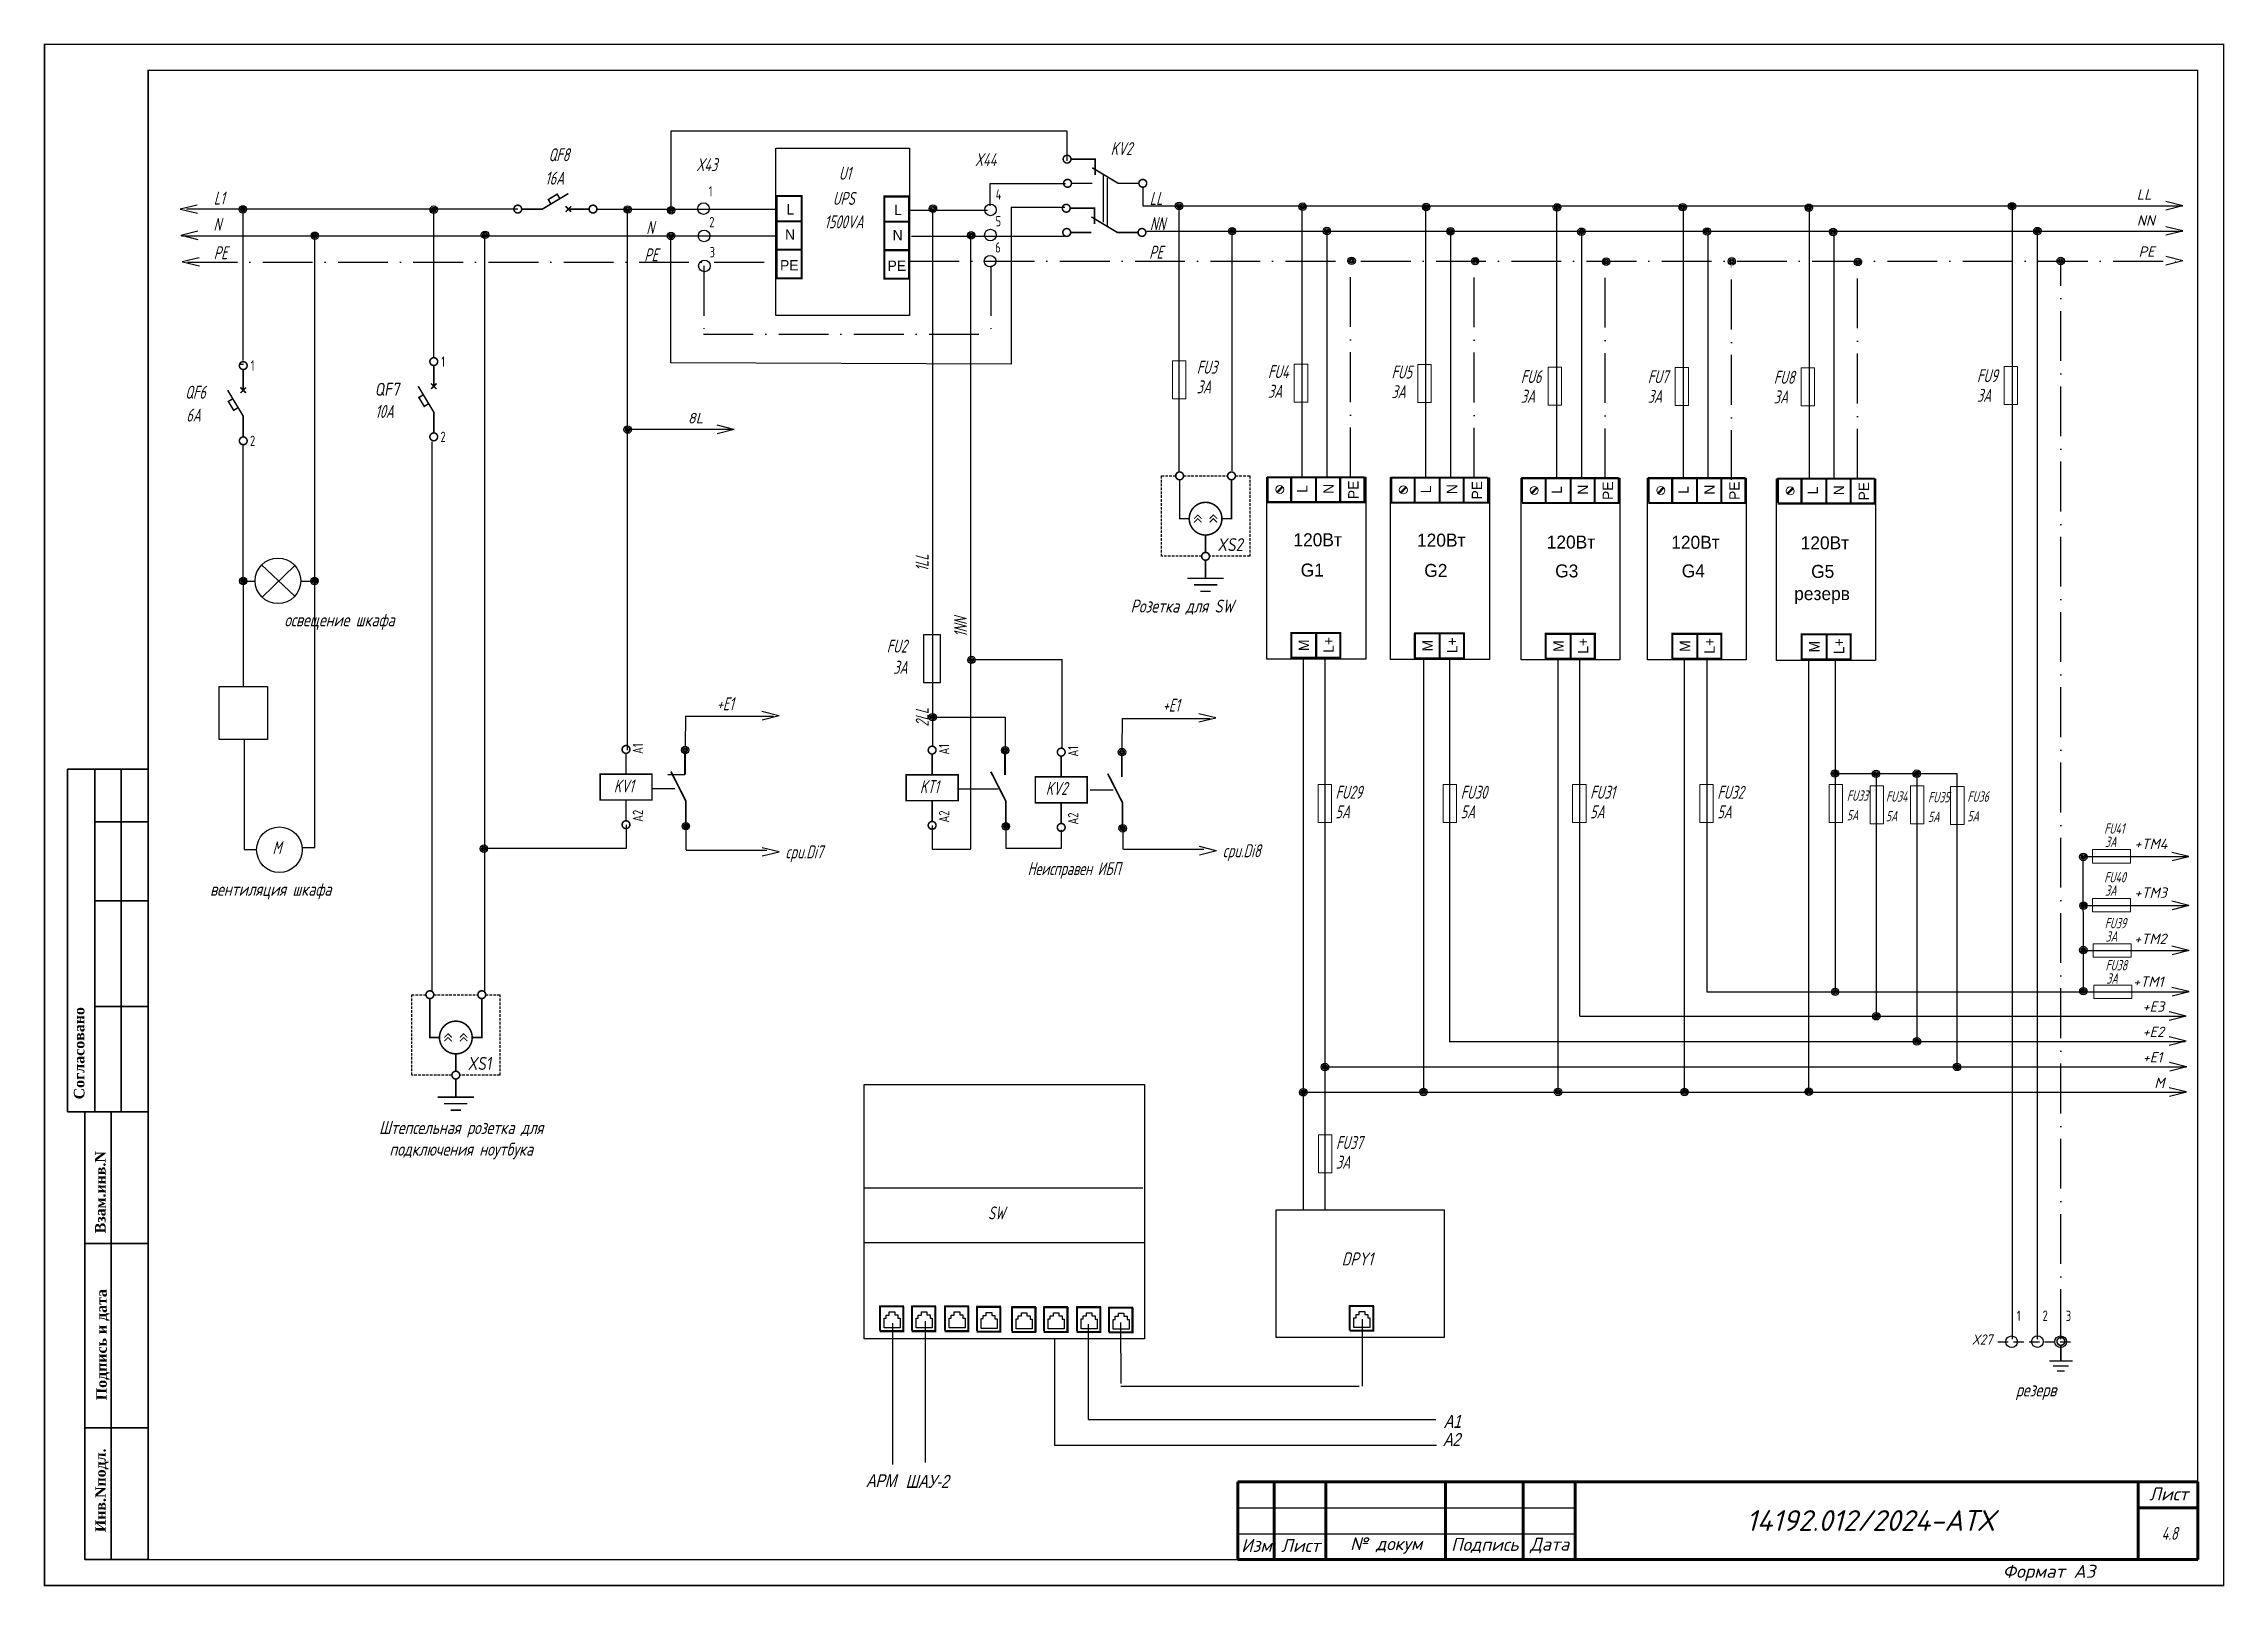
# Model space of a CAD drawing. Header units: millimetres. Extents: x 125 to 10524, y 7125 to 13164.
# Drawn here: x 6077.9 to 6498.2, y 9979.5 to 10276.8 of the extents above; entities that cross this region are included whole.
import ezdxf
from ezdxf.enums import TextEntityAlignment as Align

# ---------------------------------------------------------------- set-up
doc = ezdxf.new("R2010")
doc.units = ezdxf.units.MM
doc.header["$LTSCALE"] = 4
for name, pattern in [('ACAD_ISO10W100', [18, 12, -3, 0, -3]), ('DASHED', [0.75, 0.5, -0.25]), ('DASHED2', [9.525, 6.35, -3.175]), ('HIDDEN2', [0.1875, 0.125, -0.0625]), ('SolidLine', [0])]:
    doc.linetypes.add(name, pattern=pattern)
for name, color, linetype, lineweight in [('_АК_ОФОРМЛ', 7, 'Continuous', 20), ('SHTAMP', 7, 'SolidLine', 25), ('АК_ЩДУ-CВ_П4_ПОЛНАЯСХ', 141, 'Continuous', 40), ('Основеая', 5, 'Continuous', 60), ('СХЕМА', 7, 'Continuous', 25)]:
    doc.layers.add(name, color=color, linetype=linetype, lineweight=lineweight)
for name, color, linetype in [("Contact's", 104, 'Continuous'), ('G', 5, 'Continuous'), ('LOC', 8, 'Continuous'), ('RED_2.5mm^2', 1, 'Continuous'), ('SYMS', 7, 'Continuous'), ('Вспомогательная', 1, 'Continuous'), ('Текст', 2, 'Continuous')]:
    doc.layers.add(name, color=color, linetype=linetype)
doc.styles.add('ISOCPEUR', font='isocpeui.ttf')
doc.styles.add('ISOCPEUR25.10.00', font='isocpeur.ttf', dxfattribs={"height": 2.5})
doc.styles.add('SC', font='wromrusc.shx', dxfattribs={"width": 0.8, "height": 2.5})
doc.styles.add('Simplex00.10.00', font='simplex.shx')
doc.styles.add('Simplex25.085.00', font='simplex.shx', dxfattribs={"width": 0.85, "oblique": 15, "height": 2.5})
doc.styles.add('Simplex25.085.15', font='', dxfattribs={"width": 0.85, "oblique": 15, "height": 2.5})
doc.styles.add('STYLE1', font='timesbd.ttf')
doc.styles.add('Tah25.10.00', font='tahoma.ttf', dxfattribs={"height": 2.5})
doc.styles.add('WD', font='romans.shx')
doc.styles.add('ГОСТ', font='isocpeur.ttf', dxfattribs={"oblique": 15})
doc.styles.add('Стиль мой-1', font='', dxfattribs={"width": 0.85, "oblique": 15, "height": 2.5})
doc.styles.get('Simplex25.085.15').set_extended_font_data('GOST type A')
doc.styles.get('Стиль мой-1').set_extended_font_data('GOST type A')
doc.linetypes.add('Ethernet_LINE', pattern='A,7.5,-4,["Ethernet",Standard,S=2.5,R=0,X=-2.5,Y=-1.25],-18', length=29.5)

msp = doc.modelspace()

# ---------------------------------------------------------------- texts
at = {"style": 'Simplex25.085.15', "oblique": 15}
for s, height, width, p in [('KV2', 2.5, 0.85, (6283.52, 10255.28)), ('U1', 2.5, 0.85, (6231.12, 10250.53)), ('L1', 2.5, 0.85, (6110.67, 10245.74)), ('UPS', 2.5, 0.85, (6229.96, 10245.68)), ('LL', 2.5, 0.85, (6291.04, 10245.66)), ('N', 2.5, 0.85, (6110.6, 10240.68)), ('1500VA', 2.5, 0.85, (6228.35, 10241.16)), ('NN', 2.5, 0.85, (6291.07, 10240.79)), ('PE', 2.5, 0.85, (6110.65, 10235.21)), ('PE', 2.5, 0.85, (6290.94, 10235.3)), ('FU3', 2.5, 0.85, (6300.11, 10213.14)), ('FU4', 2.5, 0.85, (6313.83, 10212.29)), ('FU5', 2.5, 0.85, (6337.64, 10212.22)), ('FU6', 2.5, 0.85, (6362.57, 10211.33)), ('FU7', 2.5, 0.85, (6387.04, 10211.31)), ('FU8', 2.5, 0.85, (6411.32, 10211.2)), ('FU9', 2.5, 0.85, (6450.48, 10211.5)), ('QF6', 2.5, 0.85, (6105.14, 10208.33)), ('3А', 2.5, 0.85, (6300.09, 10209.36)), ('3А', 2.5, 0.85, (6313.81, 10208.5)), ('3А', 2.5, 0.85, (6337.62, 10208.43)), ('3А', 2.5, 0.85, (6362.55, 10207.55)), ('3А', 2.5, 0.85, (6387.02, 10207.53)), ('3А', 2.5, 0.85, (6411.3, 10207.42)), ('3А', 2.5, 0.85, (6450.46, 10207.72)), ('6А', 2.5, 0.85, (6105.36, 10203.91)), ('FU2', 2.5, 0.85, (6240.36, 10159.4)), ('+E1', 2.5, 0.85, (6207.6, 10148.28)), ('+E1', 2.5, 0.85, (6293.54, 10148.01)), ('KV1', 2.5, 0.85, (6187.76, 10132.45)), ('KT1', 2.5, 0.85, (6246.76, 10132.32)), ('KV2', 2.5, 0.85, (6271.01, 10131.98)), ('FU29', 2.5, 0.85, (6326.85, 10131.24)), ('FU30', 2.5, 0.85, (6350.98, 10131.24)), ('FU31', 2.5, 0.85, (6375.93, 10131.24)), ('FU32', 2.5, 0.85, (6400.44, 10131.24)), ('5А', 2.5, 0.85, (6326.83, 10127.46)), ('5А', 2.5, 0.85, (6350.96, 10127.46)), ('5А', 2.5, 0.85, (6375.91, 10127.46)), ('5А', 2.5, 0.85, (6400.42, 10127.46)), ('FU33', 2, 0.85, (6425.4, 10130.85)), ('FU34', 2, 0.85, (6432.93, 10130.68)), ('FU35', 2, 0.85, (6441.05, 10130.53)), ('FU36', 2, 0.85, (6448.63, 10130.66)), ('5А', 2, 0.85, (6425.38, 10127.07)), ('5А', 2, 0.85, (6432.91, 10126.89)), ('5А', 2, 0.85, (6441.03, 10126.75)), ('5А', 2, 0.85, (6448.61, 10126.87)), ('FU41', 2, 0.85, (6475, 10124.51)), ('М', 2.5, 0.85, (6121.97, 10120.54)), ('cpu.Di7', 2.5, 0.85, (6220.8, 10119.75)), ('cpu.Di8', 2.5, 0.85, (6305.07, 10119.97)), ('3А', 2, 0.85, (6475.17, 10121.95)), ('FU40', 2, 0.85, (6475, 10115.1)), ('3А', 2, 0.85, (6475.17, 10112.54)), ('FU39', 2, 0.85, (6475.1, 10106.27)), ('3А', 2, 0.85, (6475.28, 10103.71)), ('FU38', 2, 0.85, (6475.25, 10098.16)), ('3А', 2, 0.85, (6475.42, 10095.6)), ('FU37', 2.5, 0.85, (6326.95, 10063.73)), ('3А', 2.5, 0.85, (6326.93, 10059.95)), ('SW', 2.5, 0.85, (6259.88, 10050.18)), ('X27', 1.961, 1.083459, (6449.51, 10026.05))]:
    msp.add_text(s, height=height, dxfattribs=dict(at, width=width)).set_placement(p)
at = {"color": 0, "style": 'Simplex25.085.15', "oblique": 15, "width": 0.85}
for s, p in [('1LL', (6249.17, 10176.71)), ('1NN', (6256.57, 10164.31)), ('2LL', (6249.2, 10146.96))]:
    msp.add_text(s, height=2.5, rotation=90, dxfattribs=at).set_placement(p, align=Align.BOTTOM_CENTER)
at = {"color": 0, "lineweight": 25, "ltscale": 0.5, "style": 'STYLE1', "oblique": 1}
for s, height, p in [('Согласовано', 2.0309, (6085.73, 10073.29)), ('Взам.инв.N', 2.031, (6089.81, 10047.48)), ('Подпись и дата', 2.0309, (6090.04, 10015.31)), ('Инв.Nподл.', 2.031, (6089.84, 9989.89))]:
    msp.add_text(s, height=height, rotation=90, dxfattribs=at).set_placement(p)
at = {"color": 7, "style": 'SC', "oblique": 15, "width": 0.8}
for s, p in [('A1', (6347.75, 10010.01)), ('А2', (6347.6, 10006.5)), ('АРМ', (6236.39, 9998.58)), ('ШАУ-2', (6243.99, 9998.43))]:
    msp.add_text(s, height=2.5, dxfattribs=at).set_placement(p)
at = {"color": 7, "lineweight": 25, "insert": (6486.06, 9990.92), "char_height": 2.5, "attachment_point": 1, "style": 'Стиль мой-1'}
msp.add_mtext_dynamic_manual_height_columns('4.8', width=5.3031, gutter_width=12.5, heights=[2.85], dxfattribs=at)
at = {"layer": '_АК_ОФОРМЛ', "color": 7, "width": 4.127, "attachment_point": 5}
for s, insert, char_height in [('L', (6221.8, 10244.82), 2), ('L', (6242.53, 10244.72), 2), ('N', (6221.73, 10239.95), 2), ('N', (6242.46, 10239.86), 2), ('PE', (6221.58, 10234.05), 2), ('PE', (6242.31, 10233.95), 2), ('120Вт', (6323.41, 10181.13), 2.5), ('120Вт', (6347.23, 10181.06), 2.5), ('120Вт', (6372.23, 10180.69), 2.5), ('120Вт', (6396.23, 10180.64), 2.5), ('120Вт', (6421.17, 10180.54), 2.5), ('G1', (6322.37, 10175.29), 2.5), ('G2', (6346.19, 10175.22), 2.5), ('G3', (6371.42, 10175.13), 2.5), ('G4', (6395.81, 10175.13), 2.5), ('G5', (6420.75, 10175.03), 2.5), ('резерв', (6420.63, 10170.39), 2.5)]:
    msp.add_mtext(s, dxfattribs=dict(at, insert=insert, char_height=char_height))
at = {"layer": '_АК_ОФОРМЛ', "color": 7, "char_height": 2, "width": 4.127, "attachment_point": 5, "rotation": 90}
for s, insert in [('PE', (6330.29, 10190.77)), ('PE', (6354.11, 10190.69)), ('L', (6320.45, 10190.92)), ('N', (6325.48, 10190.96)), ('L', (6344.27, 10190.85)), ('N', (6349.3, 10190.89)), ('L', (6369.5, 10190.75)), ('N', (6374.53, 10190.8)), ('PE', (6379.34, 10190.6)), ('L', (6393.9, 10190.75)), ('N', (6398.92, 10190.8)), ('PE', (6403.74, 10190.6)), ('L', (6418.83, 10190.65)), ('N', (6423.86, 10190.69)), ('PE', (6428.67, 10190.5)), ('M', (6320.77, 10160.81)), ('L+', (6325.52, 10160.88)), ('M', (6344.58, 10160.74)), ('L+', (6349.33, 10160.81)), ('M', (6369.82, 10160.65)), ('L+', (6374.57, 10160.72)), ('M', (6394.21, 10160.65)), ('L+', (6398.96, 10160.72)), ('M', (6419.14, 10160.55)), ('L+', (6423.89, 10160.62))]:
    msp.add_mtext(s, dxfattribs=dict(at, insert=insert))
at = {"layer": 'SHTAMP', "color": 0, "style": 'ISOCPEUR'}
msp.add_text('14192.012/2024-АТХ', height=4, dxfattribs=at).set_placement((6429.89, 9990.15), align=Align.CENTER)
at = {"layer": 'SYMS', "linetype": 'Continuous', "ltscale": 0.2, "style": 'ГОСТ', "oblique": 15}
for s, p in [('LL', (6481.26, 10246.68)), ('NN', (6481.3, 10241.68)), ('PE', (6481.62, 10235.68)), ('8L', (6202.04, 10203.58)), ('+TM4', (6480.8, 10121.55)), ('+TM3', (6480.8, 10112.14)), ('+TM2', (6480.75, 10103.24)), ('+TM1', (6480.55, 10094.98)), ('+E3', (6482.38, 10090.18)), ('+E2', (6482.38, 10085.32)), ('+E1', (6482.41, 10080.42)), ('М', (6484.65, 10075.5))]:
    msp.add_text(s, height=2, dxfattribs=at).set_placement(p)
at = {"layer": 'SYMS', "linetype": 'Continuous', "char_height": 2.5}
for s, insert, width, attachment_point in [('{\\fGOST type A|b0|i0|c0|p34;\\Q15;\\W0.85;\\C7;QF\\fGOST type A|b0|i0|c204|p34;8}', (6175.17, 10256.59), 8.7482, 1), ('{\\fGOST type A|b0|i0|c0|p34;\\Q15;\\W0.85;\\C7;X\\fGOST type A|b0|i0|c204|p34;44}', (6257.36, 10255.65), 8.7482, 1), ('{\\fGOST type A|b0|i0|c204|p34;\\Q15;\\W0.85;\\C7;1\\fGOST type A|b0|i0|c0|p34;6\\fGOST type A|b0|i0|c204|p34;А}', (6174.53, 10252.08), 8.7482, 1), ('{\\fGOST type A|b0|i0|c0|p34;\\Q15;\\W0.85;\\C7;X\\fGOST type A|b0|i0|c204|p34;43}', (6203.65, 10254.68), 8.7482, 1), ('{\\fGOST type A|b0|i0|c0|p34;\\Q15;\\W0.85;\\C7;N}', (6194.02, 10242.57), 8.7482, 1), ('{\\fGOST type A|b0|i0|c0|p34;\\Q15;\\W0.85;\\C7;PE}', (6193.62, 10237.29), 8.7482, 1), ('{\\fGOST type A|b0|i0|c204|p34;\\Q15;\\W0.85;\\C7;10А}', (6141.77, 10207.12), 8.7482, 1), ('{\\Fsimplex|c204;\\Q15;\\W0.75;\\C0;Розетка для \\Fsimplex|c0;SW}', (6287.34, 10169.62), 34.5625, 1), ('{\\Fsimplex|c204;\\Q15;\\W0.75;\\C0;освещение шкафа}', (6134.89, 10166.95), 39.5519, 2), ('{\\fGOST type A|b0|i0|c0|p34;\\Q15;\\W0.85;\\C7;3\\fGOST type A|b0|i0|c204|p34;А}', (6241.61, 10157.81), 8.7482, 1), ('{\\fGOST type A|b0|i0|c204|p34;\\Q15;\\W0.85;\\C7;Неисправен ИБП}', (6267.51, 10119.02), 29.8599, 1), ('{\\Fsimplex|c204;\\Q15;\\W0.75;\\C0;вентиляция шкафа}', (6121.63, 10115.04), 39.5519, 2), ('{\\Fsimplex|c204;\\Q15;\\W0.75;\\C0;Штепсельная розетка\\Fsimplex|c0; \\Fsimplex|c204;для подключения ноутбука}', (6158.34, 10069.12), 39.5519, 2), ('{\\Fsimplex|c0;\\Q15;\\W0.75;\\C0;DPY1}', (6328.04, 10043.81), 8.7482, 1), ('{\\Fsimplex|c204;\\Q15;\\W0.75;\\C0;резерв}', (6461.87, 10018.56), 16.2192, 2)]:
    msp.add_mtext(s, dxfattribs=dict(at, insert=insert, width=width, attachment_point=attachment_point))
at = {"layer": 'Текст', "color": 7, "char_height": 2.5, "style": 'ГОСТ'}
for s, insert, width, attachment_point in [('{\\fISOCPEUR|b0|i0|c204|p34;Лист}', (6491.19, 9997.27), 11.4585, 6), ('{\\fISOCPEUR|b0|i0|c204|p34;Изм}', (6311.62, 9987.34), 7, 5), ('{\\fISOCPEUR|b0|i0|c204|p34;Лист}', (6320.12, 9987.34), 10, 5), ('{\\fISOCPEUR|b0|i0|c204|p34;№ докум}', (6336.62, 9987.34), 23, 5), ('{\\fISOCPEUR|b0|i0|c204|p34;Подпись}', (6355.62, 9987.34), 15, 5), ('{\\fISOCPEUR|b0|i0|c204|p34;Дата}', (6368.12, 9987.34), 10, 5)]:
    msp.add_mtext(s, dxfattribs=dict(at, insert=insert, width=width, attachment_point=attachment_point))

# ---------------------------------------------------------------- blocks, each defined once
blk = doc.blocks.new('Формат А3')
at = {"color": 0, "linetype": 'Continuous', "const_width": 0.3}
for points in [[(-420, 297), (0, 297), (0, 0), (-420, 0)], [(-400, 5), (-400, 292), (-5, 292), (-5, 5)]]:
    blk.add_lwpolyline(points, close=True, dxfattribs=at)
at = {"color": 0, "linetype": 'Continuous', "style": 'Simplex00.10.00', "oblique": 15}
blk.add_text('Формат А3', height=2.5, dxfattribs=at).set_placement((-33.67, 2.75), align=Align.MIDDLE_CENTER)
blk = doc.blocks.new('XS - розетка модульная (с PE)')
at = {"color": 0, "linetype": 'Continuous', "lineweight": -2, "const_width": 0.3}
for points in [[(0, -1.5, -1), (0, 0, -1)], [(10, -1.5, -1), (10, 0, -1)], [(1.85, -9, 1), (8.15, -9, 1)], [(4.25, -16.25, -1), (5.75, -16.25, -1)]]:
    blk.add_lwpolyline(points, format="xyb", close=True, dxfattribs=at)
at = {"color": 0, "linetype": 'ByBlock', "lineweight": -2}
for points in [[(4.25, -16.25), (-3.5, -16.25), (-3.5, -0.75), (-0.75, -0.75)], [(0.75, -0.75), (9.25, -0.75)], [(10.75, -0.75), (13.5, -0.75), (13.5, -16.25), (5.75, -16.25)]]:
    blk.add_lwpolyline(points, dxfattribs=at)
at = {"color": 0, "linetype": 'Continuous', "lineweight": -2}
for points, const_width in [([(1.85, -9), (0, -9), (0, -1.5)], 0.3), ([(8.15, -9), (10, -9), (10, -1.5)], 0.3), ([(2.78, -9), (3.5, -8.28), (4.22, -9)], 0.2), ([(5.78, -9), (6.5, -8.28), (7.22, -9)], 0.2), ([(2.78, -9.72), (3.5, -9), (4.22, -9.72)], 0.2), ([(5, -15.5), (5, -12.15)], 0.3), ([(5.78, -9.72), (6.5, -9), (7.22, -9.72)], 0.2), ([(1.5, -20.5), (8.5, -20.5)], 0.3), ([(5, -20.5), (5, -17)], 0.3), ([(2.75, -21.75), (7.25, -21.75)], 0.3), ([(4, -23), (6, -23)], 0.3)]:
    blk.add_lwpolyline(points, dxfattribs=dict(at, const_width=const_width))
at = {"color": 0, "linetype": 'Continuous', "lineweight": -2, "style": 'Simplex25.085.00', "oblique": 10, "width": 0.8, "flags": 4}
blk.add_attdef('ЭЛЕМЕНТ', text='', height=2.5, dxfattribs=at).set_placement((7.29, -14), align=Align.MIDDLE_LEFT)
at = {"color": 0, "linetype": 'Continuous', "lineweight": 9, "style": 'ISOCPEUR25.10.00', "oblique": 10, "width": 0.85, "flags": 5}
blk.add_attdef('ТИП', text='', height=2.5, dxfattribs=at).set_placement((7.29, -14), align=Align.MIDDLE_LEFT)
at = {"layer": "Contact's", "linetype": 'Continuous', "lineweight": 9, "style": 'Simplex00.10.00', "width": 0.7, "flags": 8}
for tag, p in [('#(1/L)', (-2, -3.05)), ('#(2/N)', (12, -3.05))]:
    blk.add_attdef(tag, text='', height=2, dxfattribs=at).set_placement(p, align=Align.MIDDLE)
blk = doc.blocks.new('WDDOT')
for radius in [0.72, 0.449, 0.223]:
    blk.add_circle((0, 0), radius)
blk = doc.blocks.new('VT0W02')
blk.add_circle((0, 0), 0.0699)
at = {"style": 'WD'}
for tag, p, width in [('INST', (0.062, 0.42), 0.7), ('LOC', (0.062, 0.25), 0.7), ('DESC1', (0.053, -0.385), 0.8)]:
    blk.add_attdef(tag, p, '', height=0.125, dxfattribs=dict(at, width=width))
at = {"style": 'WD', "flags": 1}
for tag, p, height in [('X4TERM01', (-0.07, 0), 0.0125), ('X4TERMDESC01', (-0.055, -0.023), 0.025), ('X2TERMDESC01', (-0.006, 0.029), 0.025), ('STRIPSEQ', (0, 0), 0.00125), ('X2TERM01', (0, 0.07), 0.0125), ('X1TERMDESC01', (0.039, -0.003), 0.025), ('X1TERM01', (0.07, 0), 0.0125), ('LINKTERM', (0, -0.002), 0.00125), ('X8TERM01', (0, -0.07), 0.0125), ('X8TERMDESC01', (0, -0.054), 0.025)]:
    blk.add_attdef(tag, p, '', height=height, dxfattribs=at)
at = {"linetype": 'Continuous', "style": 'WD'}
for tag, p, height, width, flags in [('WIRENO', (0.062, 0.094), 0.125, 0.8, 8), ('TAGSTRIP', (0.053, -0.229), 0.125, 0.9, 8), ('DESC2', (0.053, -0.541), 0.125, 0.8, 8), ('CAT', (0.213, -0.406), 0.109, 0.8, 1), ('DESC3', (0.053, -0.698), 0.125, 0.8, 8)]:
    blk.add_attdef(tag, p, '', height=height, dxfattribs=dict(at, width=width, flags=flags))
at = {"linetype": 'Continuous', "style": 'WD', "width": 0.8, "flags": 1}
blk.add_attdef('MFG', text='', height=0.109, dxfattribs=at).set_placement((0.088, -0.406), align=Align.RIGHT)
at = {"style": 'WD', "width": 0.7, "flags": 1}
blk.add_attdef('ASSYCODE', (0.062, -0.281), '', height=0.01, dxfattribs=at)
blk = doc.blocks.new('NO_C')
at = {"color": 0, "linetype": 'Continuous', "lineweight": -2, "const_width": 0.3}
for points in [[(13.15, 1.41), (13.15, -2.59), (10.15, -7.59)], [(11.53, -7), (8.34, -7)], [(8.49, -6.96), (8.49, -11.68)], [(13.15, -7.59), (13.15, -11.59)]]:
    blk.add_lwpolyline(points, dxfattribs=at)
for points in [[(13.9, 2.16, -1), (12.4, 2.16, -1)], [(9.24, -12.43, -1), (7.74, -12.43, -1)], [(13.9, -12.34, -1), (12.4, -12.34, -1)]]:
    blk.add_lwpolyline(points, format="xyb", close=True, dxfattribs=at)
at = {"color": 0, "linetype": 'Continuous', "lineweight": -2, "style": 'Simplex25.085.00', "oblique": 10, "width": 0.8, "flags": 4}
blk.add_attdef('ЭЛЕМЕНТ', text='', height=2.5, dxfattribs=at).set_placement((8, 5.48), align=Align.MIDDLE)
at = {"color": 0, "linetype": 'Continuous', "lineweight": 9, "style": 'ISOCPEUR25.10.00', "oblique": 10, "width": 0.85, "flags": 5}
blk.add_attdef('ТИП', text='', height=2.5, dxfattribs=at).set_placement((8, 5.48), align=Align.MIDDLE)
at = {"layer": "Contact's", "linetype": 'Continuous', "lineweight": 9, "style": 'Simplex00.10.00', "width": 0.7, "flags": 4}
for tag, p in [('#(11/ПОДВ.)', (15.47, 2.67)), ('#(14/НЕПОД.)', (7.37, -10.14)), ('#(14/НЕПОД.)', (15.79, -12.21))]:
    blk.add_attdef(tag, text='', height=2, dxfattribs=at).set_placement(p, align=Align.MIDDLE)
blk = doc.blocks.new('Coil')
at = {"color": 0, "linetype": 'Continuous', "lineweight": -2, "const_width": 0.3}
blk.add_lwpolyline([(5.5, -5), (10.5, -5), (10.5, 5), (5.5, 5)], close=True, dxfattribs=at)
for points in [[(0.75, -0.75, -1), (0.75, 0.75, -1)], [(15.25, -0.75, -1), (15.25, 0.75, -1)]]:
    blk.add_lwpolyline(points, format="xyb", close=True, dxfattribs=at)
for points in [[(5.5, 0), (1.5, 0)], [(10.5, 0), (14.5, 0)]]:
    blk.add_lwpolyline(points, dxfattribs=at)
at = {"color": 0, "linetype": 'Continuous', "lineweight": -2, "style": 'Simplex25.085.00', "oblique": 10, "width": 0.8, "flags": 4}
blk.add_attdef('ЭЛЕМЕНТ', text='', height=2.5, dxfattribs=at).set_placement((8, 7.5), align=Align.MIDDLE)
at = {"color": 0, "linetype": 'Continuous', "lineweight": 9, "style": 'ISOCPEUR25.10.00', "oblique": 10, "width": 0.85, "flags": 5}
blk.add_attdef('ТИП', text='', height=2.5, dxfattribs=at).set_placement((8, 7.5), align=Align.MIDDLE)
at = {"color": 0, "linetype": 'Continuous', "lineweight": 9, "style": 'Tah25.10.00', "width": 0.8, "flags": 8}
blk.add_attdef('ОБМОТКА', text='', height=2.5, dxfattribs=at).set_placement((8, 0), align=Align.MIDDLE)
at = {"layer": "Contact's", "linetype": 'Continuous', "lineweight": 9, "style": 'Simplex00.10.00', "width": 0.7, "flags": 8}
for tag, p in [('#(A1/L)', (0.75, -2.3)), ('#(A2/N)', (15.25, -2.3))]:
    blk.add_attdef(tag, text='', height=2, dxfattribs=at).set_placement(p, align=Align.MIDDLE)
blk = doc.blocks.new('QF - выкл. автоматич. (1пол.)')
at = {"color": 0, "linetype": 'Continuous', "lineweight": -2, "const_width": 0.3}
for points in [[(-0.75, -0.75, -1), (0.75, -0.75, -1)], [(-0.75, -15.25, -1), (0.75, -15.25, -1)]]:
    blk.add_lwpolyline(points, format="xyb", close=True, dxfattribs=at)
for points in [[(0, -5.5), (0, -1.5)], [(0, -14.5), (0, -10.5), (-3, -5.5)], [(-2.01, -7.14), (-2.87, -7.66), (-1.84, -9.37), (-0.99, -8.86)], [(-0.53, -6.03), (0.53, -4.97)], [(0.53, -6.03), (-0.53, -4.97)]]:
    blk.add_lwpolyline(points, dxfattribs=at)
at = {"color": 0, "linetype": 'Continuous', "lineweight": -2, "style": 'Simplex25.085.00', "oblique": 10, "width": 0.8, "flags": 4}
blk.add_attdef('ЭЛЕМЕНТ', text='', height=2.5, dxfattribs=at).set_placement((2.26, -8), align=Align.MIDDLE_LEFT)
at = {"color": 0, "linetype": 'Continuous', "lineweight": 9, "style": 'ISOCPEUR25.10.00', "oblique": 10, "width": 0.85, "flags": 5}
blk.add_attdef('ТИП', text='', height=2.5, dxfattribs=at).set_placement((2.26, -8), align=Align.MIDDLE_LEFT)
at = {"layer": "Contact's", "linetype": 'Continuous', "lineweight": 9, "style": 'Simplex00.10.00', "width": 0.7, "flags": 8}
for tag, p in [('#(1)', (1.8, -0.75)), ('#(2)', (1.8, -15.25))]:
    blk.add_attdef(tag, text='', height=2, dxfattribs=at).set_placement(p, align=Align.MIDDLE)
blk = doc.blocks.new('PE - заземление')
at = {"color": 0, "linetype": 'Continuous', "lineweight": -2, "const_width": 0.3}
blk.add_lwpolyline([(-0.75, -0.75, -1), (0.75, -0.75, -1)], format="xyb", close=True, dxfattribs=at)
at = {"color": 0, "linetype": 'Continuous', "lineweight": -2}
for points, const_width in [([(0, -4.5), (0, -1.5)], 0.3), ([(-2.25, -4.5), (2.25, -4.5)], 0.25), ([(-1.5, -5.46), (1.5, -5.46)], 0.25), ([(-0.75, -6.42), (0.75, -6.42)], 0.25)]:
    blk.add_lwpolyline(points, dxfattribs=dict(at, const_width=const_width))
at = {"color": 0, "linetype": 'Continuous', "lineweight": 9, "style": 'ISOCPEUR25.10.00', "oblique": 10, "width": 0.85, "flags": 9}
blk.add_attdef('ТИП', (0, 0), '', height=2.5, dxfattribs=at)

# ---------------------------------------------------------------- linework, layer by layer
at = {"color": 1, "ltscale": 10}
for p, q in [((6275.12, 10259.89), (6198.74, 10259.89)), ((6198.75, 10259.89), (6198.75, 10244.62)), ((6275.12, 10254.16), (6275.12, 10259.89)), ((6260.25, 10249.73), (6260.22, 10245.47)), ((6274.81, 10249.73), (6260.25, 10249.73)), ((6289.69, 10249.09), (6289.71, 10245.48)), ((6249.17, 10244.81), (6249.17, 10141.52)), ((6264.33, 10245.25), (6264.33, 10214.99)), ((6198.75, 10215.22), (6198.75, 10239.75)), ((6256.57, 10121.57), (6256.57, 10240.16)), ((6264.33, 10214.99), (6198.75, 10215.22)), ((6116.02, 10173.17), (6118.62, 10173.17)), ((6127.41, 10173.17), (6130.15, 10173.17)), ((6190.11, 10126.24), (6190.11, 10121.67)), ((6249.11, 10126.11), (6249.11, 10121.54)), ((6190.11, 10121.67), (6162.65, 10121.67)), ((6249.11, 10121.54), (6256.57, 10121.54))]:
    msp.add_line(p, q, dxfattribs=at)
at = {"linetype": 'Continuous', "ltscale": 0.6}
for p, q in [((6282.06, 10251.66), (6282.06, 10242.32)), ((6282.84, 10250.83), (6282.84, 10241.49)), ((6119.88, 10176.31), (6126.3, 10170.3)), ((6119.98, 10170.06), (6126.26, 10176.21)), ((6201.48, 10135.86), (6198.16, 10135.86))]:
    msp.add_line(p, q, dxfattribs=at)
at = {"color": 1, "linetype": 'Continuous', "ltscale": 0.6}
for p, q in [((6190.43, 10140.6), (6190.43, 10244.84)), ((6274.24, 10157.99), (6256.67, 10157.99)), ((6274.14, 10140.96), (6274.14, 10158.1)), ((6201.56, 10147.13), (6201.51, 10141.35)), ((6249.17, 10146.98), (6263.18, 10146.98)), ((6263.18, 10146.98), (6263.18, 10140.59)), ((6285.75, 10146.73), (6285.7, 10140.95)), ((6201.65, 10125.95), (6201.65, 10121.37)), ((6263.31, 10126.13), (6263.31, 10121.69)), ((6274.02, 10121.69), (6274.02, 10125.27)), ((6285.84, 10125.55), (6285.84, 10121.54)), ((6263.31, 10121.69), (6274.04, 10121.69))]:
    msp.add_line(p, q, dxfattribs=at)
at = {"color": 7, "ltscale": 0.2}
msp.add_line((6296.71, 10194.36), (6296.71, 10245.48), dxfattribs=at)
at = {"color": 7, "ltscale": 10}
msp.add_line((6207.92, 10220.83), (6207.92, 10220.83), dxfattribs=at)
at = {"color": 240, "ltscale": 0.2, "true_color": 0xed1f24}
msp.add_line((6116.34, 10173.31), (6116.34, 10199.65), dxfattribs=at)
at = {"linetype": 'Ethernet_LINE', "lineweight": 20, "ltscale": 0.2}
for p, q in [((6315.54, 10190.39), (6316.58, 10191.43)), ((6315.66, 10190.18), (6316.73, 10191.29)), ((6339.36, 10190.31), (6340.39, 10191.36)), ((6339.48, 10190.11), (6340.55, 10191.22)), ((6364.59, 10190.22), (6365.63, 10191.27)), ((6364.71, 10190.02), (6365.78, 10191.13)), ((6388.98, 10190.22), (6390.02, 10191.27)), ((6389.1, 10190.02), (6390.18, 10191.13)), ((6413.91, 10190.12), (6414.95, 10191.17)), ((6414.04, 10189.92), (6415.11, 10191.03))]:
    msp.add_line(p, q, dxfattribs=at)
at = {"lineweight": 30}
for p, q in [((6082.44, 10136.92), (6097.91, 10136.92)), ((6082.44, 10136.92), (6082.44, 10070.92)), ((6087.76, 10136.92), (6087.76, 10070.92)), ((6092.84, 10136.92), (6092.84, 10070.92)), ((6087.76, 10126.77), (6097.91, 10126.77)), ((6087.76, 10111.54), (6097.91, 10111.54)), ((6087.76, 10091.23), (6097.91, 10091.23)), ((6082.44, 10070.92), (6097.91, 10070.92)), ((6085.83, 9984.61), (6085.83, 10070.92)), ((6090.91, 9984.61), (6090.91, 10070.92)), ((6098.02, 10045.53), (6085.83, 10045.53)), ((6098.02, 10009.99), (6085.83, 10009.99))]:
    msp.add_line(p, q, dxfattribs=at)
at = {"color": 7, "linetype": 'DASHED2'}
for p, q in [((6195.11, 10133.24), (6199.49, 10133.24)), ((6254.11, 10133.13), (6261.81, 10133.13)), ((6279.6, 10132.96), (6283.98, 10132.96))]:
    msp.add_line(p, q, dxfattribs=at)
at = {"ltscale": 0.2}
for p, q in [((6236.02, 10056.26), (6289.72, 10056.26)), ((6236.02, 10045.73), (6290.18, 10045.73)), ((6239.86, 10029.25), (6239.86, 10031.14)), ((6239.86, 10031.14), (6240.26, 10031.14)), ((6242.92, 10029.25), (6239.86, 10029.25)), ((6240.26, 10031.14), (6240.26, 10031.74)), ((6240.26, 10031.74), (6240.86, 10031.74)), ((6240.86, 10031.74), (6240.86, 10032.34)), ((6240.86, 10032.34), (6241.94, 10032.34)), ((6240.89, 10032.34), (6241.93, 10032.34)), ((6241.93, 10032.34), (6241.93, 10031.76)), ((6241.93, 10031.76), (6242.53, 10031.76)), ((6242.53, 10031.76), (6242.53, 10031.13)), ((6242.53, 10031.13), (6242.92, 10031.13)), ((6242.92, 10031.13), (6242.92, 10029.25)), ((6246.03, 10029.25), (6246.03, 10031.14)), ((6246.03, 10031.14), (6246.43, 10031.14)), ((6249.1, 10029.25), (6246.03, 10029.25)), ((6246.43, 10031.14), (6246.43, 10031.74)), ((6246.43, 10031.74), (6247.03, 10031.74)), ((6247.03, 10031.74), (6247.03, 10032.34)), ((6247.03, 10032.34), (6248.11, 10032.34)), ((6247.06, 10032.34), (6248.1, 10032.34)), ((6248.1, 10032.34), (6248.1, 10031.76)), ((6248.1, 10031.76), (6248.7, 10031.76)), ((6248.7, 10031.76), (6248.7, 10031.13)), ((6248.7, 10031.13), (6249.1, 10031.13)), ((6249.1, 10031.13), (6249.1, 10029.25)), ((6252.39, 10029.25), (6252.39, 10031.14)), ((6252.39, 10031.14), (6252.78, 10031.14)), ((6255.45, 10029.25), (6252.39, 10029.25)), ((6252.78, 10031.14), (6252.78, 10031.74)), ((6252.78, 10031.74), (6253.38, 10031.74)), ((6253.38, 10031.74), (6253.38, 10032.34)), ((6253.38, 10032.34), (6254.46, 10032.34)), ((6253.41, 10032.34), (6254.45, 10032.34)), ((6254.45, 10032.34), (6254.45, 10031.76)), ((6254.45, 10031.76), (6255.05, 10031.76)), ((6255.05, 10031.76), (6255.05, 10031.13)), ((6255.05, 10031.13), (6255.45, 10031.13)), ((6255.45, 10031.13), (6255.45, 10029.25)), ((6258.56, 10029.16), (6258.56, 10031.05)), ((6258.56, 10031.05), (6258.95, 10031.05)), ((6261.62, 10029.16), (6258.56, 10029.16)), ((6258.95, 10031.05), (6258.95, 10031.65)), ((6258.95, 10031.65), (6259.55, 10031.65)), ((6259.55, 10031.65), (6259.55, 10032.25)), ((6259.55, 10032.25), (6260.63, 10032.25)), ((6259.58, 10032.25), (6260.62, 10032.25)), ((6260.62, 10032.25), (6260.62, 10031.67)), ((6260.62, 10031.67), (6261.22, 10031.67)), ((6261.22, 10031.67), (6261.22, 10031.04)), ((6261.22, 10031.04), (6261.62, 10031.04)), ((6261.62, 10031.04), (6261.62, 10029.16)), ((6265.31, 10029.1), (6265.31, 10030.99)), ((6265.31, 10030.99), (6265.71, 10030.99)), ((6268.37, 10029.1), (6265.31, 10029.1)), ((6265.71, 10030.99), (6265.71, 10031.59)), ((6265.71, 10031.59), (6266.31, 10031.59)), ((6266.31, 10031.59), (6266.31, 10032.19)), ((6266.31, 10032.19), (6267.39, 10032.19)), ((6266.34, 10032.19), (6267.38, 10032.19)), ((6267.38, 10032.19), (6267.38, 10031.61)), ((6267.38, 10031.61), (6267.98, 10031.61)), ((6267.98, 10031.61), (6267.98, 10030.98)), ((6267.98, 10030.98), (6268.37, 10030.98)), ((6268.37, 10030.98), (6268.37, 10029.1)), ((6271.48, 10029.1), (6271.48, 10030.99)), ((6271.48, 10030.99), (6271.88, 10030.99)), ((6274.54, 10029.1), (6271.48, 10029.1)), ((6271.88, 10030.99), (6271.88, 10031.59)), ((6271.88, 10031.59), (6272.48, 10031.59)), ((6272.48, 10031.59), (6272.48, 10032.19)), ((6272.48, 10032.19), (6273.56, 10032.19)), ((6272.51, 10032.19), (6273.55, 10032.19)), ((6273.55, 10032.19), (6273.55, 10031.61)), ((6273.55, 10031.61), (6274.15, 10031.61)), ((6274.15, 10031.61), (6274.15, 10030.98)), ((6274.15, 10030.98), (6274.54, 10030.98)), ((6274.54, 10030.98), (6274.54, 10029.1)), ((6277.83, 10029.1), (6277.83, 10030.99)), ((6277.83, 10030.99), (6278.23, 10030.99)), ((6280.9, 10029.1), (6277.83, 10029.1)), ((6278.23, 10030.99), (6278.23, 10031.59)), ((6278.23, 10031.59), (6278.83, 10031.59)), ((6278.83, 10031.59), (6278.83, 10032.19)), ((6278.83, 10032.19), (6279.91, 10032.19)), ((6278.86, 10032.19), (6279.9, 10032.19)), ((6279.9, 10032.19), (6279.9, 10031.61)), ((6279.9, 10031.61), (6280.5, 10031.61)), ((6280.5, 10031.61), (6280.5, 10030.98)), ((6280.5, 10030.98), (6280.9, 10030.98)), ((6280.9, 10030.98), (6280.9, 10029.1)), ((6284.01, 10029.01), (6284.01, 10030.9)), ((6284.01, 10030.9), (6284.4, 10030.9)), ((6287.07, 10029.01), (6284.01, 10029.01)), ((6284.4, 10030.9), (6284.4, 10031.5)), ((6284.4, 10031.5), (6285, 10031.5)), ((6285, 10031.5), (6285, 10032.1)), ((6285, 10032.1), (6286.08, 10032.1)), ((6285.03, 10032.1), (6286.07, 10032.1)), ((6286.07, 10032.1), (6286.07, 10031.52)), ((6286.07, 10031.52), (6286.67, 10031.52)), ((6286.67, 10031.52), (6286.67, 10030.89)), ((6286.67, 10030.89), (6287.07, 10030.89)), ((6287.07, 10030.89), (6287.07, 10029.01)), ((6330.41, 10029.33), (6330.41, 10031.22)), ((6330.41, 10031.22), (6330.81, 10031.22)), ((6333.47, 10029.33), (6330.41, 10029.33)), ((6330.81, 10031.22), (6330.81, 10031.82)), ((6330.81, 10031.82), (6331.41, 10031.82)), ((6331.41, 10031.82), (6331.41, 10032.42)), ((6331.41, 10032.42), (6332.49, 10032.42)), ((6331.44, 10032.42), (6332.48, 10032.42)), ((6332.48, 10032.42), (6332.48, 10031.84)), ((6332.48, 10031.84), (6333.08, 10031.84)), ((6333.08, 10031.84), (6333.08, 10031.21)), ((6333.08, 10031.21), (6333.47, 10031.21)), ((6333.47, 10031.21), (6333.47, 10029.33))]:
    msp.add_line(p, q, dxfattribs=at)
at = {"linetype": 'DASHED'}
msp.add_line((6454.51, 10026.59), (6468.51, 10026.59), dxfattribs=at)
at = {"color": 7}
msp.add_lwpolyline([(6244.74, 10256.63), (6244.74, 10224.36), (6219, 10224.36), (6219, 10256.63)], close=True, dxfattribs=at)
at = {"color": 0, "linetype": 'Continuous', "lineweight": -2, "const_width": 0.3}
for points in [[(6170, 10244.87), (6174, 10244.87), (6179, 10247.87)], [(6177.36, 10246.88), (6176.84, 10247.74), (6175.13, 10246.71), (6175.64, 10245.85)], [(6178.47, 10245.4), (6179.53, 10244.34)], [(6178.47, 10244.34), (6179.53, 10245.4)], [(6179, 10244.87), (6183, 10244.87)]]:
    msp.add_lwpolyline(points, dxfattribs=at)
for points in [[(6169.25, 10245.62, -1), (6169.25, 10244.12, -1)], [(6183.75, 10245.62, -1), (6183.75, 10244.12, -1)]]:
    msp.add_lwpolyline(points, format="xyb", close=True, dxfattribs=at)
at = {"linetype": 'Continuous', "ltscale": 0.6}
for points in [[(6247.53, 10162.9), (6250.63, 10162.9), (6250.63, 10153.59), (6247.53, 10153.59)], [(6111.68, 10152.9), (6120.99, 10152.9), (6120.99, 10142.64), (6111.68, 10142.64)]]:
    msp.add_lwpolyline(points, close=True, dxfattribs=at)
at = {"ltscale": 0.2, "const_width": 0.33}
for points in [[(6201.48, 10135.86), (6201.48, 10140.49)], [(6263.15, 10135.83), (6263.15, 10140.45)], [(6285.67, 10135.46), (6285.67, 10140.09)], [(6201.63, 10126.04), (6201.63, 10130.84), (6198.76, 10136.49)], [(6263.31, 10126), (6263.3, 10130.8), (6260.43, 10136.45)], [(6285.82, 10125.64), (6285.82, 10130.44), (6282.95, 10136.09)]]:
    msp.add_lwpolyline(points, dxfattribs=at)
at = {"linetype": 'Continuous', "lineweight": -2}
msp.add_lwpolyline([(6098.02, 10087.94), (6098.02, 10048.94)], dxfattribs=at)
at = {"ltscale": 0.2}
msp.add_lwpolyline([(6236.02, 10076.2), (6290.04, 10076.2), (6290.04, 10027.13), (6236.02, 10027.13)], close=True, dxfattribs=at)
at = {"linetype": 'Continuous', "ltscale": 0.2}
msp.add_lwpolyline([(6315.35, 10027.49), (6347.84, 10027.49), (6347.84, 10051.95), (6315.35, 10051.95)], close=True, dxfattribs=at)
at = {"lineweight": 30}
msp.add_lwpolyline([(6098.02, 9984.61), (6085.83, 9984.61)], dxfattribs=at)
at = {"lineweight": 20, "ltscale": 0.2}
for centre in [(6316.11, 10190.82), (6339.92, 10190.75), (6365.16, 10190.66), (6389.55, 10190.66), (6414.48, 10190.56)]:
    msp.add_circle(centre, 0.78, dxfattribs=at)
at = {"linetype": 'Continuous', "ltscale": 0.6}
for centre in [(6123.03, 10173.23), (6123.3, 10121.42)]:
    msp.add_circle(centre, 4.39, dxfattribs=at)
at = {"layer": 'G', "color": 0}
for q in [(6190.43, 10202.46), (6210.83, 10202.46)]:
    msp.add_line((6190.43, 10202.46), q, dxfattribs=at)
at = {"layer": 'G', "color": 0, "ltscale": 0.2}
for p, q in [((6470.99, 10098.94), (6470.98, 10120.05)), ((6470.99, 10120.09), (6491.22, 10120.09)), ((6470.99, 10110.67), (6491.22, 10110.67)), ((6470.99, 10101.99), (6491.22, 10101.99)), ((6470.99, 10094.13), (6470.99, 10098.94))]:
    msp.add_line(p, q, dxfattribs=at)
for points in [[(6313.64, 10193.18), (6332.69, 10193.18), (6332.69, 10158.14), (6313.64, 10158.14)], [(6337.46, 10193.11), (6356.5, 10193.11), (6356.5, 10158.07), (6337.46, 10158.07)], [(6362.61, 10193.02), (6381.65, 10193.02), (6381.65, 10157.98), (6362.61, 10157.98)], [(6386.96, 10193.02), (6406, 10193.02), (6406, 10157.98), (6386.96, 10157.98)], [(6411.86, 10192.92), (6430.9, 10192.92), (6430.9, 10157.88), (6411.86, 10157.88)]]:
    msp.add_lwpolyline(points, close=True, dxfattribs=at)
at = {"layer": 'RED_2.5mm^2', "linetype": 'Continuous', "ltscale": 0.2}
for p, q in [((6105.4, 10244.89), (6169.26, 10244.89)), ((6116.29, 10245.14), (6116.29, 10215.68)), ((6153.06, 10216.23), (6153.06, 10244.79)), ((6184.5, 10244.84), (6219, 10244.84)), ((6244.85, 10244.68), (6259.8, 10244.68)), ((6264.33, 10245.25), (6274.7, 10245.25)), ((6289.73, 10245.48), (6490.12, 10245.48)), ((6320.45, 10193.18), (6320.45, 10245.48)), ((6344.27, 10193.11), (6344.27, 10245.41)), ((6369.5, 10193.02), (6369.5, 10245.48)), ((6393.9, 10193.02), (6393.9, 10245.48)), ((6418.18, 10192.92), (6418.18, 10245.37)), ((6457.34, 10027.11), (6457.34, 10245.67)), ((6104.46, 10239.69), (6218.92, 10239.69)), ((6130.12, 10121.86), (6130.12, 10239.73)), ((6162.93, 10093.84), (6162.93, 10239.92)), ((6245.11, 10239.68), (6274.62, 10239.68)), ((6290.46, 10240.61), (6490.12, 10240.61)), ((6306.92, 10194.44), (6306.92, 10240.61)), ((6325.25, 10193.18), (6325.25, 10240.61)), ((6349.07, 10193.11), (6349.07, 10240.54)), ((6374.3, 10193.02), (6374.3, 10240.45)), ((6398.7, 10193.02), (6398.7, 10240.61)), ((6422.98, 10192.92), (6422.98, 10240.5)), ((6462.14, 10027.11), (6462.14, 10240.8)), ((6115.57, 10215.01), (6116.36, 10215.01)), ((6152.76, 10094.24), (6152.76, 10200.02)), ((6320.64, 10158.14), (6320.64, 10051.95)), ((6324.81, 10158.14), (6324.81, 10051.95)), ((6369.69, 10157.98), (6369.69, 10074.9)), ((6373.86, 10157.98), (6373.86, 10089.34)), ((6394.08, 10157.98), (6394.08, 10074.61)), ((6398.39, 10157.98), (6398.39, 10094.03)), ((6201.56, 10147.13), (6218.52, 10147.13)), ((6285.75, 10146.73), (6302.71, 10146.73)), ((6116.5, 10142.64), (6116.5, 10121.47)), ((6299.27, 10144.92), (6299.27, 10144.92)), ((6201.71, 10121.32), (6217.22, 10121.32)), ((6285.98, 10121.55), (6301.48, 10121.55)), ((6398.45, 10094.03), (6491.19, 10094.03)), ((6373.96, 10089.34), (6490.7, 10089.34)), ((6348.84, 10084.47), (6490.63, 10084.47)), ((6324.85, 10079.56), (6490.78, 10079.56)), ((6320.67, 10074.69), (6490.7, 10074.69))]:
    msp.add_line(p, q, dxfattribs=at)
at = {"layer": 'RED_2.5mm^2', "linetype": 'ACAD_ISO10W100', "ltscale": 0.2}
for p, q in [((6105.62, 10234.64), (6219.43, 10234.64)), ((6244.74, 10234.83), (6489.33, 10234.83)), ((6329.75, 10193.18), (6329.75, 10235.06)), ((6353.56, 10193.11), (6353.56, 10234.99)), ((6378.8, 10193.02), (6378.8, 10234.89)), ((6403.19, 10192.67), (6403.19, 10234.83)), ((6427.47, 10192.92), (6427.47, 10234.72)), ((6466.63, 10027.11), (6466.63, 10235.02)), ((6205.13, 10233.92), (6205.13, 10220.78)), ((6260.43, 10233.92), (6260.43, 10220.78)), ((6205.04, 10220.77), (6260.44, 10220.77))]:
    msp.add_line(p, q, dxfattribs=at)
at = {"layer": 'RED_2.5mm^2', "color": 5, "linetype": 'Ethernet_LINE', "ltscale": 0.2}
for p, q in [((6241.56, 10002.96), (6241.56, 10030.16)), ((6247.85, 10003.35), (6247.85, 10030.54)), ((6279.27, 10011.6), (6279.27, 10029.98)), ((6285.41, 10030.3), (6285.49, 10018.53)), ((6332.08, 10018.04), (6332.08, 10030.96)), ((6285.49, 10018.04), (6331.41, 10018.04))]:
    msp.add_line(p, q, dxfattribs=at)
at = {"layer": 'RED_2.5mm^2', "linetype": 'Continuous', "ltscale": 0.2}
for points in [[(6116.34, 10173.31), (6116.34, 10152.9)], [(6343.79, 10158.07), (6343.79, 10074.56)], [(6348.82, 10158.07), (6348.82, 10084.35)], [(6418, 10157.88), (6418, 10074.69)], [(6423.13, 10157.88), (6423.13, 10094.03)], [(6423.13, 10136.09), (6446.63, 10136.09), (6446.63, 10079.56)], [(6431.07, 10136.09), (6431.07, 10089.34)], [(6438.9, 10136.09), (6438.9, 10084.47)], [(6116.5, 10121.47), (6118.91, 10121.45)], [(6127.67, 10121.85), (6130.12, 10121.85)]]:
    msp.add_lwpolyline(points, dxfattribs=at)
at = {"layer": 'RED_2.5mm^2', "color": 5, "linetype": 'Ethernet_LINE', "ltscale": 0.2}
for points in [[(6272.67, 10027.13), (6272.67, 10006.65), (6346.31, 10006.65)], [(6279.27, 10011.6), (6346.17, 10011.6)]]:
    msp.add_lwpolyline(points, dxfattribs=at)
at = {"layer": 'SYMS', "linetype": 'Continuous', "ltscale": 0.2}
for p, q in [((6104.19, 10244.89), (6107.46, 10245.7)), ((6104.23, 10244.86), (6107.5, 10244.06)), ((6490.14, 10245.51), (6486.87, 10246.31)), ((6490.18, 10245.48), (6486.91, 10244.67)), ((6104.31, 10239.86), (6107.58, 10240.67)), ((6104.35, 10239.83), (6107.61, 10239.03)), ((6490.14, 10240.68), (6486.87, 10241.48)), ((6490.18, 10240.64), (6486.91, 10239.83)), ((6104.6, 10234.76), (6107.87, 10235.57)), ((6104.63, 10234.73), (6107.9, 10233.93)), ((6490.14, 10234.93), (6486.87, 10235.73)), ((6490.18, 10234.9), (6486.91, 10234.08)), ((6210.92, 10202.41), (6207.65, 10203.21)), ((6210.96, 10202.38), (6207.69, 10201.57)), ((6219.57, 10147.23), (6216.31, 10148.03)), ((6219.61, 10147.2), (6216.34, 10146.39)), ((6303.76, 10146.83), (6300.5, 10147.63)), ((6303.8, 10146.8), (6300.53, 10145.99)), ((6219.61, 10121), (6216.35, 10121.79)), ((6219.65, 10120.96), (6216.38, 10120.15)), ((6303.88, 10121.22), (6300.61, 10122.02)), ((6303.92, 10121.18), (6300.65, 10120.37)), ((6491.3, 10120.1), (6488.04, 10120.9)), ((6491.34, 10120.07), (6488.07, 10119.25)), ((6491.3, 10110.68), (6488.04, 10111.48)), ((6491.34, 10110.65), (6488.07, 10109.84)), ((6491.32, 10102.01), (6488.05, 10102.81)), ((6491.36, 10101.97), (6488.09, 10101.16)), ((6491.31, 10094.07), (6488.04, 10094.87)), ((6491.35, 10094.03), (6488.08, 10093.22)), ((6490.77, 10089.37), (6487.51, 10090.17)), ((6490.81, 10089.34), (6487.54, 10088.53)), ((6490.77, 10084.54), (6487.51, 10085.34)), ((6490.81, 10084.51), (6487.54, 10083.7)), ((6490.87, 10079.6), (6487.6, 10080.39)), ((6490.91, 10079.56), (6487.63, 10078.75)), ((6490.81, 10074.73), (6487.54, 10075.53)), ((6490.85, 10074.69), (6487.57, 10073.88))]:
    msp.add_line(p, q, dxfattribs=at)
at = {"layer": 'АК_ЩДУ-CВ_П4_ПОЛНАЯСХ', "color": 7, "const_width": 0.4}
for points in [[(6224.15, 10247.38), (6224.15, 10247.38), (6218.99, 10247.38)], [(6219.17, 10231.35), (6219.17, 10247.48)], [(6223.96, 10231.56), (6223.96, 10247.54)], [(6244.88, 10247.29), (6244.88, 10247.29), (6239.72, 10247.29)], [(6239.9, 10231.26), (6239.9, 10247.39)], [(6244.69, 10231.47), (6244.69, 10247.45)], [(6223.96, 10242.52), (6223.96, 10242.52), (6219.17, 10242.52)], [(6244.69, 10242.43), (6244.69, 10242.43), (6239.9, 10242.43)], [(6224.04, 10237.04), (6224.04, 10237.04), (6219.25, 10237.04)], [(6244.77, 10236.95), (6244.77, 10236.95), (6239.98, 10236.95)], [(6224.18, 10231.55), (6224.18, 10231.55), (6219.12, 10231.55)], [(6244.91, 10231.46), (6244.91, 10231.46), (6239.84, 10231.46)], [(6332.4, 10193.18), (6313.64, 10193.18)], [(6313.77, 10193.3), (6313.77, 10193.3), (6313.77, 10188.51)], [(6318.3, 10193.18), (6318.3, 10193.18), (6318.3, 10188.39)], [(6323.1, 10188.39), (6323.1, 10193.18), (6318.3, 10193.18)], [(6318.3, 10193.18), (6318.3, 10193.18), (6318.3, 10188.39)], [(6323.1, 10193.18), (6323.1, 10193.18), (6323.1, 10188.39)], [(6327.75, 10193.32), (6327.75, 10193.32), (6327.75, 10188.53)], [(6332.4, 10193.13), (6332.4, 10193.13), (6332.4, 10188.34)], [(6356.21, 10193.11), (6337.46, 10193.11)], [(6337.58, 10193.23), (6337.58, 10193.23), (6337.58, 10188.44)], [(6342.11, 10193.11), (6342.11, 10193.11), (6342.11, 10188.32)], [(6346.91, 10188.32), (6346.91, 10193.11), (6342.11, 10193.11)], [(6342.11, 10193.11), (6342.11, 10193.11), (6342.11, 10188.32)], [(6346.91, 10193.11), (6346.91, 10193.11), (6346.91, 10188.32)], [(6351.57, 10193.25), (6351.57, 10193.25), (6351.57, 10188.46)], [(6356.22, 10193.06), (6356.22, 10193.06), (6356.22, 10188.27)], [(6381.45, 10193.02), (6362.69, 10193.02)], [(6362.82, 10193.14), (6362.82, 10193.14), (6362.82, 10188.35)], [(6367.35, 10193.02), (6367.35, 10193.02), (6367.35, 10188.23)], [(6372.15, 10188.23), (6372.15, 10193.02), (6367.35, 10193.02)], [(6367.35, 10193.02), (6367.35, 10193.02), (6367.35, 10188.23)], [(6372.15, 10193.02), (6372.15, 10193.02), (6372.15, 10188.23)], [(6376.8, 10193.16), (6376.8, 10193.16), (6376.8, 10188.37)], [(6381.46, 10192.97), (6381.46, 10192.97), (6381.46, 10188.18)], [(6405.84, 10193.02), (6387.09, 10193.02)], [(6387.21, 10193.14), (6387.21, 10193.14), (6387.21, 10188.35)], [(6391.74, 10193.02), (6391.74, 10193.02), (6391.74, 10188.23)], [(6396.54, 10188.23), (6396.54, 10193.02), (6391.74, 10193.02)], [(6391.74, 10193.02), (6391.74, 10193.02), (6391.74, 10188.23)], [(6396.54, 10193.02), (6396.54, 10193.02), (6396.54, 10188.23)], [(6401.19, 10193.16), (6401.19, 10193.16), (6401.19, 10188.37)], [(6405.85, 10192.97), (6405.85, 10192.97), (6405.85, 10188.18)], [(6430.77, 10192.92), (6412.02, 10192.92)], [(6412.14, 10193.03), (6412.14, 10193.03), (6412.14, 10188.25)], [(6416.67, 10192.92), (6416.67, 10192.92), (6416.67, 10188.13)], [(6421.47, 10188.13), (6421.47, 10192.92), (6416.67, 10192.92)], [(6416.67, 10192.92), (6416.67, 10192.92), (6416.67, 10188.13)], [(6421.47, 10192.92), (6421.47, 10192.92), (6421.47, 10188.13)], [(6426.13, 10193.06), (6426.13, 10193.06), (6426.13, 10188.27)], [(6430.78, 10192.86), (6430.78, 10192.86), (6430.78, 10188.08)], [(6332.64, 10188.39), (6313.72, 10188.39)], [(6356.46, 10188.32), (6337.54, 10188.32)], [(6381.69, 10188.23), (6362.77, 10188.23)], [(6406.08, 10188.23), (6387.16, 10188.23)], [(6431.02, 10188.13), (6412.09, 10188.13)], [(6327.93, 10163.18), (6318.13, 10163.18)], [(6318.33, 10163.18), (6318.33, 10163.18), (6318.33, 10158.39)], [(6323.13, 10158.39), (6323.13, 10163.18), (6318.33, 10163.18)], [(6318.33, 10163.18), (6318.33, 10163.18), (6318.33, 10158.39)], [(6323.13, 10163.18), (6323.13, 10163.18), (6323.13, 10158.39)], [(6327.78, 10163.32), (6327.78, 10163.32), (6327.78, 10158.53)], [(6351.75, 10163.11), (6341.95, 10163.11)], [(6342.14, 10163.11), (6342.14, 10163.11), (6342.14, 10158.32)], [(6346.94, 10158.32), (6346.94, 10163.11), (6342.14, 10163.11)], [(6342.14, 10163.11), (6342.14, 10163.11), (6342.14, 10158.32)], [(6346.94, 10163.11), (6346.94, 10163.11), (6346.94, 10158.32)], [(6351.6, 10163.25), (6351.6, 10163.25), (6351.6, 10158.46)], [(6376.98, 10163.02), (6367.18, 10163.02)], [(6367.38, 10163.02), (6367.38, 10163.02), (6367.38, 10158.23)], [(6372.18, 10158.23), (6372.18, 10163.02), (6367.38, 10163.02)], [(6367.38, 10163.02), (6367.38, 10163.02), (6367.38, 10158.23)], [(6372.18, 10163.02), (6372.18, 10163.02), (6372.18, 10158.23)], [(6376.83, 10163.16), (6376.83, 10163.16), (6376.83, 10158.37)], [(6401.38, 10163.02), (6391.58, 10163.02)], [(6391.77, 10163.02), (6391.77, 10163.02), (6391.77, 10158.23)], [(6396.57, 10158.23), (6396.57, 10163.02), (6391.77, 10163.02)], [(6391.77, 10163.02), (6391.77, 10163.02), (6391.77, 10158.23)], [(6396.57, 10163.02), (6396.57, 10163.02), (6396.57, 10158.23)], [(6401.22, 10163.16), (6401.22, 10163.16), (6401.22, 10158.37)], [(6426.31, 10162.92), (6416.51, 10162.92)], [(6416.7, 10162.92), (6416.7, 10162.92), (6416.7, 10158.13)], [(6421.5, 10158.13), (6421.5, 10162.92), (6416.7, 10162.92)], [(6416.7, 10162.92), (6416.7, 10162.92), (6416.7, 10158.13)], [(6421.5, 10162.92), (6421.5, 10162.92), (6421.5, 10158.13)], [(6426.16, 10163.06), (6426.16, 10163.06), (6426.16, 10158.27)], [(6327.98, 10158.39), (6318.15, 10158.39)], [(6351.8, 10158.32), (6341.97, 10158.32)], [(6377.03, 10158.23), (6367.2, 10158.23)], [(6401.42, 10158.23), (6391.6, 10158.23)], [(6426.36, 10158.13), (6416.53, 10158.13)], [(6243.69, 10033.42), (6238.93, 10033.42)], [(6239.05, 10033.54), (6239.05, 10033.54), (6239.05, 10028.75)], [(6243.58, 10033.42), (6243.58, 10033.42), (6243.58, 10028.64)], [(6243.58, 10033.42), (6243.58, 10033.42), (6243.58, 10028.64)], [(6249.86, 10033.42), (6245.1, 10033.42)], [(6245.22, 10033.54), (6245.22, 10033.54), (6245.22, 10028.75)], [(6249.75, 10033.42), (6249.75, 10033.42), (6249.75, 10028.64)], [(6249.75, 10033.42), (6249.75, 10033.42), (6249.75, 10028.64)], [(6256.21, 10033.42), (6251.45, 10033.42)], [(6251.57, 10033.54), (6251.57, 10033.54), (6251.57, 10028.75)], [(6256.1, 10033.42), (6256.1, 10033.42), (6256.1, 10028.64)], [(6256.1, 10033.42), (6256.1, 10033.42), (6256.1, 10028.64)], [(6262.39, 10033.33), (6257.62, 10033.33)], [(6257.74, 10033.45), (6257.74, 10033.45), (6257.74, 10028.66)], [(6262.27, 10033.33), (6262.27, 10033.33), (6262.27, 10028.55)], [(6262.27, 10033.33), (6262.27, 10033.33), (6262.27, 10028.55)], [(6269.14, 10033.27), (6264.38, 10033.27)], [(6264.5, 10033.39), (6264.5, 10033.39), (6264.5, 10028.6)], [(6269.03, 10033.27), (6269.03, 10033.27), (6269.03, 10028.48)], [(6269.03, 10033.27), (6269.03, 10033.27), (6269.03, 10028.48)], [(6275.31, 10033.27), (6270.55, 10033.27)], [(6270.67, 10033.39), (6270.67, 10033.39), (6270.67, 10028.6)], [(6275.2, 10033.27), (6275.2, 10033.27), (6275.2, 10028.48)], [(6275.2, 10033.27), (6275.2, 10033.27), (6275.2, 10028.48)], [(6281.66, 10033.27), (6276.9, 10033.27)], [(6277.02, 10033.39), (6277.02, 10033.39), (6277.02, 10028.6)], [(6281.55, 10033.27), (6281.55, 10033.27), (6281.55, 10028.48)], [(6281.55, 10033.27), (6281.55, 10033.27), (6281.55, 10028.48)], [(6287.83, 10033.18), (6283.07, 10033.18)], [(6283.19, 10033.3), (6283.19, 10033.3), (6283.19, 10028.51)], [(6287.72, 10033.18), (6287.72, 10033.18), (6287.72, 10028.39)], [(6287.72, 10033.18), (6287.72, 10033.18), (6287.72, 10028.39)], [(6334.24, 10033.5), (6329.47, 10033.5)], [(6329.6, 10033.62), (6329.6, 10033.62), (6329.6, 10028.83)], [(6334.13, 10033.5), (6334.13, 10033.5), (6334.13, 10028.72)], [(6334.13, 10033.5), (6334.13, 10033.5), (6334.13, 10028.72)], [(6243.78, 10028.64), (6239, 10028.64)], [(6249.95, 10028.64), (6245.17, 10028.64)], [(6256.3, 10028.64), (6251.52, 10028.64)], [(6262.47, 10028.55), (6257.7, 10028.55)], [(6269.22, 10028.48), (6264.45, 10028.48)], [(6275.4, 10028.48), (6270.62, 10028.48)], [(6281.75, 10028.48), (6276.97, 10028.48)], [(6287.92, 10028.39), (6283.14, 10028.39)], [(6334.32, 10028.72), (6329.55, 10028.72)]]:
    msp.add_lwpolyline(points, dxfattribs=at)
at = {"layer": 'Вспомогательная', "color": 7}
for p, q in [((6308.02, 9994.61), (6373.02, 9994.61)), ((6308.02, 9989.61), (6373.02, 9989.61)), ((6308.02, 9984.61), (6373.02, 9984.61))]:
    msp.add_line(p, q, dxfattribs=at)
at = {"layer": 'Основеая', "color": 7}
for p, q in [((6308.02, 9999.61), (6308.02, 9984.61)), ((6493.02, 9999.61), (6308.02, 9999.61)), ((6315.02, 9999.61), (6315.02, 9984.61)), ((6325.02, 9999.61), (6325.02, 9984.61)), ((6348.02, 9999.61), (6348.02, 9984.61)), ((6363.02, 9999.61), (6363.02, 9984.61)), ((6373.02, 9999.61), (6373.02, 9984.61)), ((6481.58, 9999.61), (6481.58, 9984.61)), ((6493.02, 9999.61), (6493.02, 9984.61)), ((6481.58, 9994.61), (6493.02, 9994.61)), ((6493.02, 9984.61), (6308.02, 9984.61))]:
    msp.add_line(p, q, dxfattribs=at)
at = {"layer": 'СХЕМА', "color": 7, "linetype": 'Continuous', "lineweight": 20, "ltscale": 30}
for points in [[(6295.45, 10215.62), (6298.03, 10215.62), (6298.03, 10208.3), (6295.45, 10208.3)], [(6318.91, 10214.98), (6321.49, 10214.98), (6321.49, 10207.66), (6318.91, 10207.66)], [(6342.73, 10214.91), (6345.3, 10214.91), (6345.3, 10207.59), (6342.73, 10207.59)], [(6367.83, 10214.39), (6370.4, 10214.39), (6370.4, 10207.06), (6367.83, 10207.06)], [(6392.3, 10214.36), (6394.87, 10214.36), (6394.87, 10207.04), (6392.3, 10207.04)], [(6416.58, 10214.25), (6419.16, 10214.25), (6419.16, 10206.93), (6416.58, 10206.93)], [(6455.74, 10214.56), (6458.32, 10214.56), (6458.32, 10207.23), (6455.74, 10207.23)], [(6323.49, 10133.96), (6326.07, 10133.96), (6326.07, 10126.64), (6323.49, 10126.64)], [(6347.62, 10133.96), (6350.19, 10133.96), (6350.19, 10126.64), (6347.62, 10126.64)], [(6372.56, 10133.96), (6375.14, 10133.96), (6375.14, 10126.64), (6372.56, 10126.64)], [(6397.08, 10133.96), (6399.65, 10133.96), (6399.65, 10126.64), (6397.08, 10126.64)], [(6421.99, 10133.96), (6424.57, 10133.96), (6424.57, 10126.64), (6421.99, 10126.64)], [(6429.91, 10133.74), (6432.48, 10133.74), (6432.48, 10126.42), (6429.91, 10126.42)], [(6437.64, 10133.74), (6440.21, 10133.74), (6440.21, 10126.42), (6437.64, 10126.42)], [(6445.41, 10133.59), (6447.99, 10133.59), (6447.99, 10126.27), (6445.41, 10126.27)], [(6480.08, 10121.43), (6480.08, 10118.85), (6472.76, 10118.85), (6472.76, 10121.43)], [(6480.08, 10112.02), (6480.08, 10109.44), (6472.76, 10109.44), (6472.76, 10112.02)], [(6480.19, 10103.26), (6480.19, 10100.68), (6472.87, 10100.68), (6472.87, 10103.26)], [(6480.33, 10095.34), (6480.33, 10092.76), (6473.01, 10092.76), (6473.01, 10095.34)], [(6323.59, 10066.45), (6326.17, 10066.45), (6326.17, 10059.13), (6323.59, 10059.13)]]:
    msp.add_lwpolyline(points, close=True, dxfattribs=at)

# ---------------------------------------------------------------- block references
for name, p in [('Формат А3', (6498.02, 9979.61)), ('PE - заземление', (6466.65, 10027.41))]:
    msp.add_blockref(name, p)
at = {"linetype": 'Continuous', "ltscale": 0.2, "rotation": 270}
for p in [(6287.55, 10262.99), (6287.39, 10253.52)]:
    msp.add_blockref('NO_C', p, dxfattribs=at)
ref = msp.add_blockref('QF - выкл. автоматич. (1пол.)', (6116.34, 10215.46))
ref.add_attrib('#(1)', '1', dxfattribs={"layer": "Contact's", "linetype": 'Continuous', "lineweight": 9, "height": 2, "style": 'Simplex00.10.00', "width": 0.7}).set_placement((6118.14, 10214.71), align=Align.MIDDLE)
ref.add_attrib('#(2)', '2', dxfattribs={"layer": "Contact's", "linetype": 'Continuous', "lineweight": 9, "height": 2, "style": 'Simplex00.10.00', "width": 0.7}).set_placement((6118.14, 10200.21), align=Align.MIDDLE)
ref = msp.add_blockref('QF - выкл. автоматич. (1пол.)', (6153.06, 10216.23))
ref.add_attrib('ЭЛЕМЕНТ', 'QF7', dxfattribs={"color": 0, "linetype": 'Continuous', "lineweight": -2, "height": 2.5, "style": 'Simplex25.085.00', "oblique": 10, "width": 0.8}).set_placement((6141.7, 10210.14), align=Align.MIDDLE_LEFT)
ref.add_attrib('#(1)', '1', dxfattribs={"layer": "Contact's", "linetype": 'Continuous', "lineweight": 9, "height": 2, "style": 'Simplex00.10.00', "width": 0.7}).set_placement((6154.86, 10215.48), align=Align.MIDDLE)
ref.add_attrib('#(2)', '2', dxfattribs={"layer": "Contact's", "linetype": 'Continuous', "lineweight": 9, "height": 2, "style": 'Simplex00.10.00', "width": 0.7}).set_placement((6154.86, 10200.98), align=Align.MIDDLE)
at = {"linetype": 'HIDDEN2'}
ref = msp.add_blockref('XS - розетка модульная (с PE)', (6296.81, 10194.21), dxfattribs=at)
ref.add_attrib('ЭЛЕМЕНТ', 'XS2', dxfattribs={"color": 0, "linetype": 'Continuous', "lineweight": -2, "height": 2.5, "style": 'Simplex25.085.00', "oblique": 10, "width": 0.8}).set_placement((6304.09, 10180.21), align=Align.MIDDLE_LEFT)
ref = msp.add_blockref('XS - розетка модульная (с PE)', (6152.31, 10094.23), dxfattribs=at)
ref.add_attrib('ЭЛЕМЕНТ', 'XS1', dxfattribs={"color": 0, "linetype": 'Continuous', "lineweight": -2, "height": 2.5, "style": 'Simplex25.085.00', "oblique": 10, "width": 0.8}).set_placement((6159.6, 10080.23), align=Align.MIDDLE_LEFT)
at = {"layer": 'SYMS', "linetype": 'Continuous', "ltscale": 0.2}
ref = msp.add_blockref('VT0W02', (6205.05, 10244.96), dxfattribs=dict(at, xscale=16, yscale=16, zscale=16))
ref.add_attrib('LOC', '1', (6206.05, 10247.29), dxfattribs={"layer": 'LOC', "height": 2, "style": 'WD', "width": 0.7})
ref = msp.add_blockref('VT0W02', (6260.36, 10244.72), dxfattribs=dict(at, xscale=16, yscale=16, zscale=16))
ref.add_attrib('LOC', '4', (6261.36, 10246.7), dxfattribs={"layer": 'LOC', "height": 2, "style": 'WD', "width": 0.7})
for p in [(6116.26, 10244.81), (6153.06, 10244.75), (6190.45, 10244.79), (6198.81, 10244.63), (6249.26, 10244.97), (6130.13, 10239.73), (6162.94, 10239.92), (6198.78, 10239.7), (6256.64, 10239.81), (6116.33, 10173.2), (6130.08, 10173.18), (6256.7, 10158), (6249.2, 10146.96), (6162.72, 10121.62)]:
    msp.add_blockref('WDDOT', p, dxfattribs=at)
ref = msp.add_blockref('VT0W02', (6205.16, 10239.7), dxfattribs=dict(at, xscale=16, yscale=16, zscale=16))
ref.add_attrib('LOC', '2', (6206.16, 10241.36), dxfattribs={"layer": 'LOC', "height": 2, "style": 'WD', "width": 0.7})
ref = msp.add_blockref('VT0W02', (6260.34, 10239.87), dxfattribs=dict(at, xscale=16, yscale=16, zscale=16))
ref.add_attrib('LOC', '5', (6261.34, 10241.53), dxfattribs={"layer": 'LOC', "height": 2, "style": 'WD', "width": 0.7})
at = {"layer": 'SYMS', "ltscale": 0.2}
for p in [(6296.7, 10245.48), (6320.5, 10245.35), (6344.32, 10245.28), (6369.55, 10245.19), (6393.78, 10245.24), (6418.07, 10245.13), (6457.23, 10245.44), (6306.94, 10240.62), (6325.19, 10240.66), (6349.01, 10240.59), (6374.24, 10240.5), (6398.47, 10240.56), (6422.76, 10240.45), (6462.13, 10240.63), (6329.96, 10234.91), (6353.78, 10234.84), (6379.01, 10234.75), (6403.24, 10234.81), (6427.53, 10234.69), (6466.63, 10234.87), (6190.43, 10202.38), (6423.11, 10136.11), (6431.04, 10136.04), (6438.88, 10136.06), (6470.98, 10120.02), (6471.02, 10110.62), (6470.98, 10102.08), (6423.15, 10094.03), (6471, 10094.16), (6431.08, 10089.33), (6438.91, 10084.48), (6324.82, 10079.54), (6446.64, 10079.56), (6320.64, 10074.68), (6343.81, 10074.72), (6369.74, 10074.74), (6394.12, 10074.72), (6418.07, 10074.79)]:
    msp.add_blockref('WDDOT', p, dxfattribs=at)
at = {"layer": 'SYMS', "linetype": 'Continuous', "ltscale": 0.2}
ref = msp.add_blockref('VT0W02', (6205.23, 10233.92), dxfattribs=dict(at, xscale=16, yscale=16, zscale=16))
ref.add_attrib('LOC', '3', (6206.23, 10235.58), dxfattribs={"layer": 'LOC', "height": 2, "style": 'WD', "width": 0.7})
ref = msp.add_blockref('VT0W02', (6260.27, 10234.83), dxfattribs=dict(at, xscale=16, yscale=16, zscale=16))
ref.add_attrib('LOC', '6', (6261.27, 10236.49), dxfattribs={"layer": 'LOC', "height": 2, "style": 'WD', "width": 0.7})
ref = msp.add_blockref('Coil', (6190.11, 10125.49), dxfattribs=dict(at, rotation=90))
ref.add_attrib('#(A1/L)', 'A1', dxfattribs={"layer": "Contact's", "linetype": 'Continuous', "lineweight": 9, "height": 2, "rotation": 90, "style": 'Simplex00.10.00', "width": 0.7, "flags": 8}).set_placement((6192.41, 10140.9), align=Align.MIDDLE)
ref.add_attrib('#(A2/N)', 'A2', dxfattribs={"layer": "Contact's", "linetype": 'Continuous', "lineweight": 9, "height": 2, "rotation": 90, "style": 'Simplex00.10.00', "width": 0.7, "flags": 8}).set_placement((6192.41, 10127.94), align=Align.MIDDLE)
at = {"layer": 'SYMS', "ltscale": 0.2, "rotation": 180}
for p in [(6201.51, 10140.63), (6263.18, 10140.59), (6285.7, 10140.23), (6201.65, 10125.95), (6263.32, 10125.91), (6285.84, 10125.55)]:
    msp.add_blockref('WDDOT', p, dxfattribs=at)
at = {"layer": 'SYMS', "linetype": 'Continuous', "ltscale": 0.2}
ref = msp.add_blockref('Coil', (6249.11, 10125.36), dxfattribs=dict(at, rotation=90))
ref.add_attrib('#(A1/L)', 'A1', dxfattribs={"layer": "Contact's", "linetype": 'Continuous', "lineweight": 9, "height": 2, "rotation": 90, "style": 'Simplex00.10.00', "width": 0.7, "flags": 8}).set_placement((6251.41, 10140.77), align=Align.MIDDLE)
ref.add_attrib('#(A2/N)', 'A2', dxfattribs={"layer": "Contact's", "linetype": 'Continuous', "lineweight": 9, "height": 2, "rotation": 90, "style": 'Simplex00.10.00', "width": 0.7, "flags": 8}).set_placement((6251.41, 10127.81), align=Align.MIDDLE)
ref = msp.add_blockref('Coil', (6273.99, 10124.97), dxfattribs=dict(at, rotation=90))
ref.add_attrib('#(A1/L)', 'A1', dxfattribs={"layer": "Contact's", "linetype": 'Continuous', "lineweight": 9, "height": 2, "rotation": 90, "style": 'Simplex00.10.00', "width": 0.7, "flags": 8}).set_placement((6276.29, 10140.38), align=Align.MIDDLE)
ref.add_attrib('#(A2/N)', 'A2', dxfattribs={"layer": "Contact's", "linetype": 'Continuous', "lineweight": 9, "height": 2, "rotation": 90, "style": 'Simplex00.10.00', "width": 0.7, "flags": 8}).set_placement((6276.29, 10127.42), align=Align.MIDDLE)
ref = msp.add_blockref('VT0W02', (6457.16, 10026.6), dxfattribs=dict(at, xscale=16, yscale=16, zscale=16))
ref.add_attrib('LOC', '1', (6458.16, 10030.6), dxfattribs={"layer": 'LOC', "height": 2, "style": 'WD', "width": 0.7})
ref = msp.add_blockref('VT0W02', (6462.13, 10026.62), dxfattribs=dict(at, xscale=16, yscale=16, zscale=16))
ref.add_attrib('LOC', '2', (6463.13, 10030.62), dxfattribs={"layer": 'LOC', "height": 2, "style": 'WD', "width": 0.7})
ref = msp.add_blockref('VT0W02', (6466.61, 10026.61), dxfattribs=dict(at, xscale=16, yscale=16, zscale=16))
ref.add_attrib('LOC', '3', (6467.61, 10030.61), dxfattribs={"layer": 'LOC', "height": 2, "style": 'WD', "width": 0.7})

msp.set_redraw_order([(e.dxf.handle, doc.entitydb.next_handle()) for e in msp.query("TEXT MTEXT ATTDEF DIMENSION ARC_DIMENSION")])  # texts and dimensions are drawn at this point

doc.saveas('drawing.dxf')
